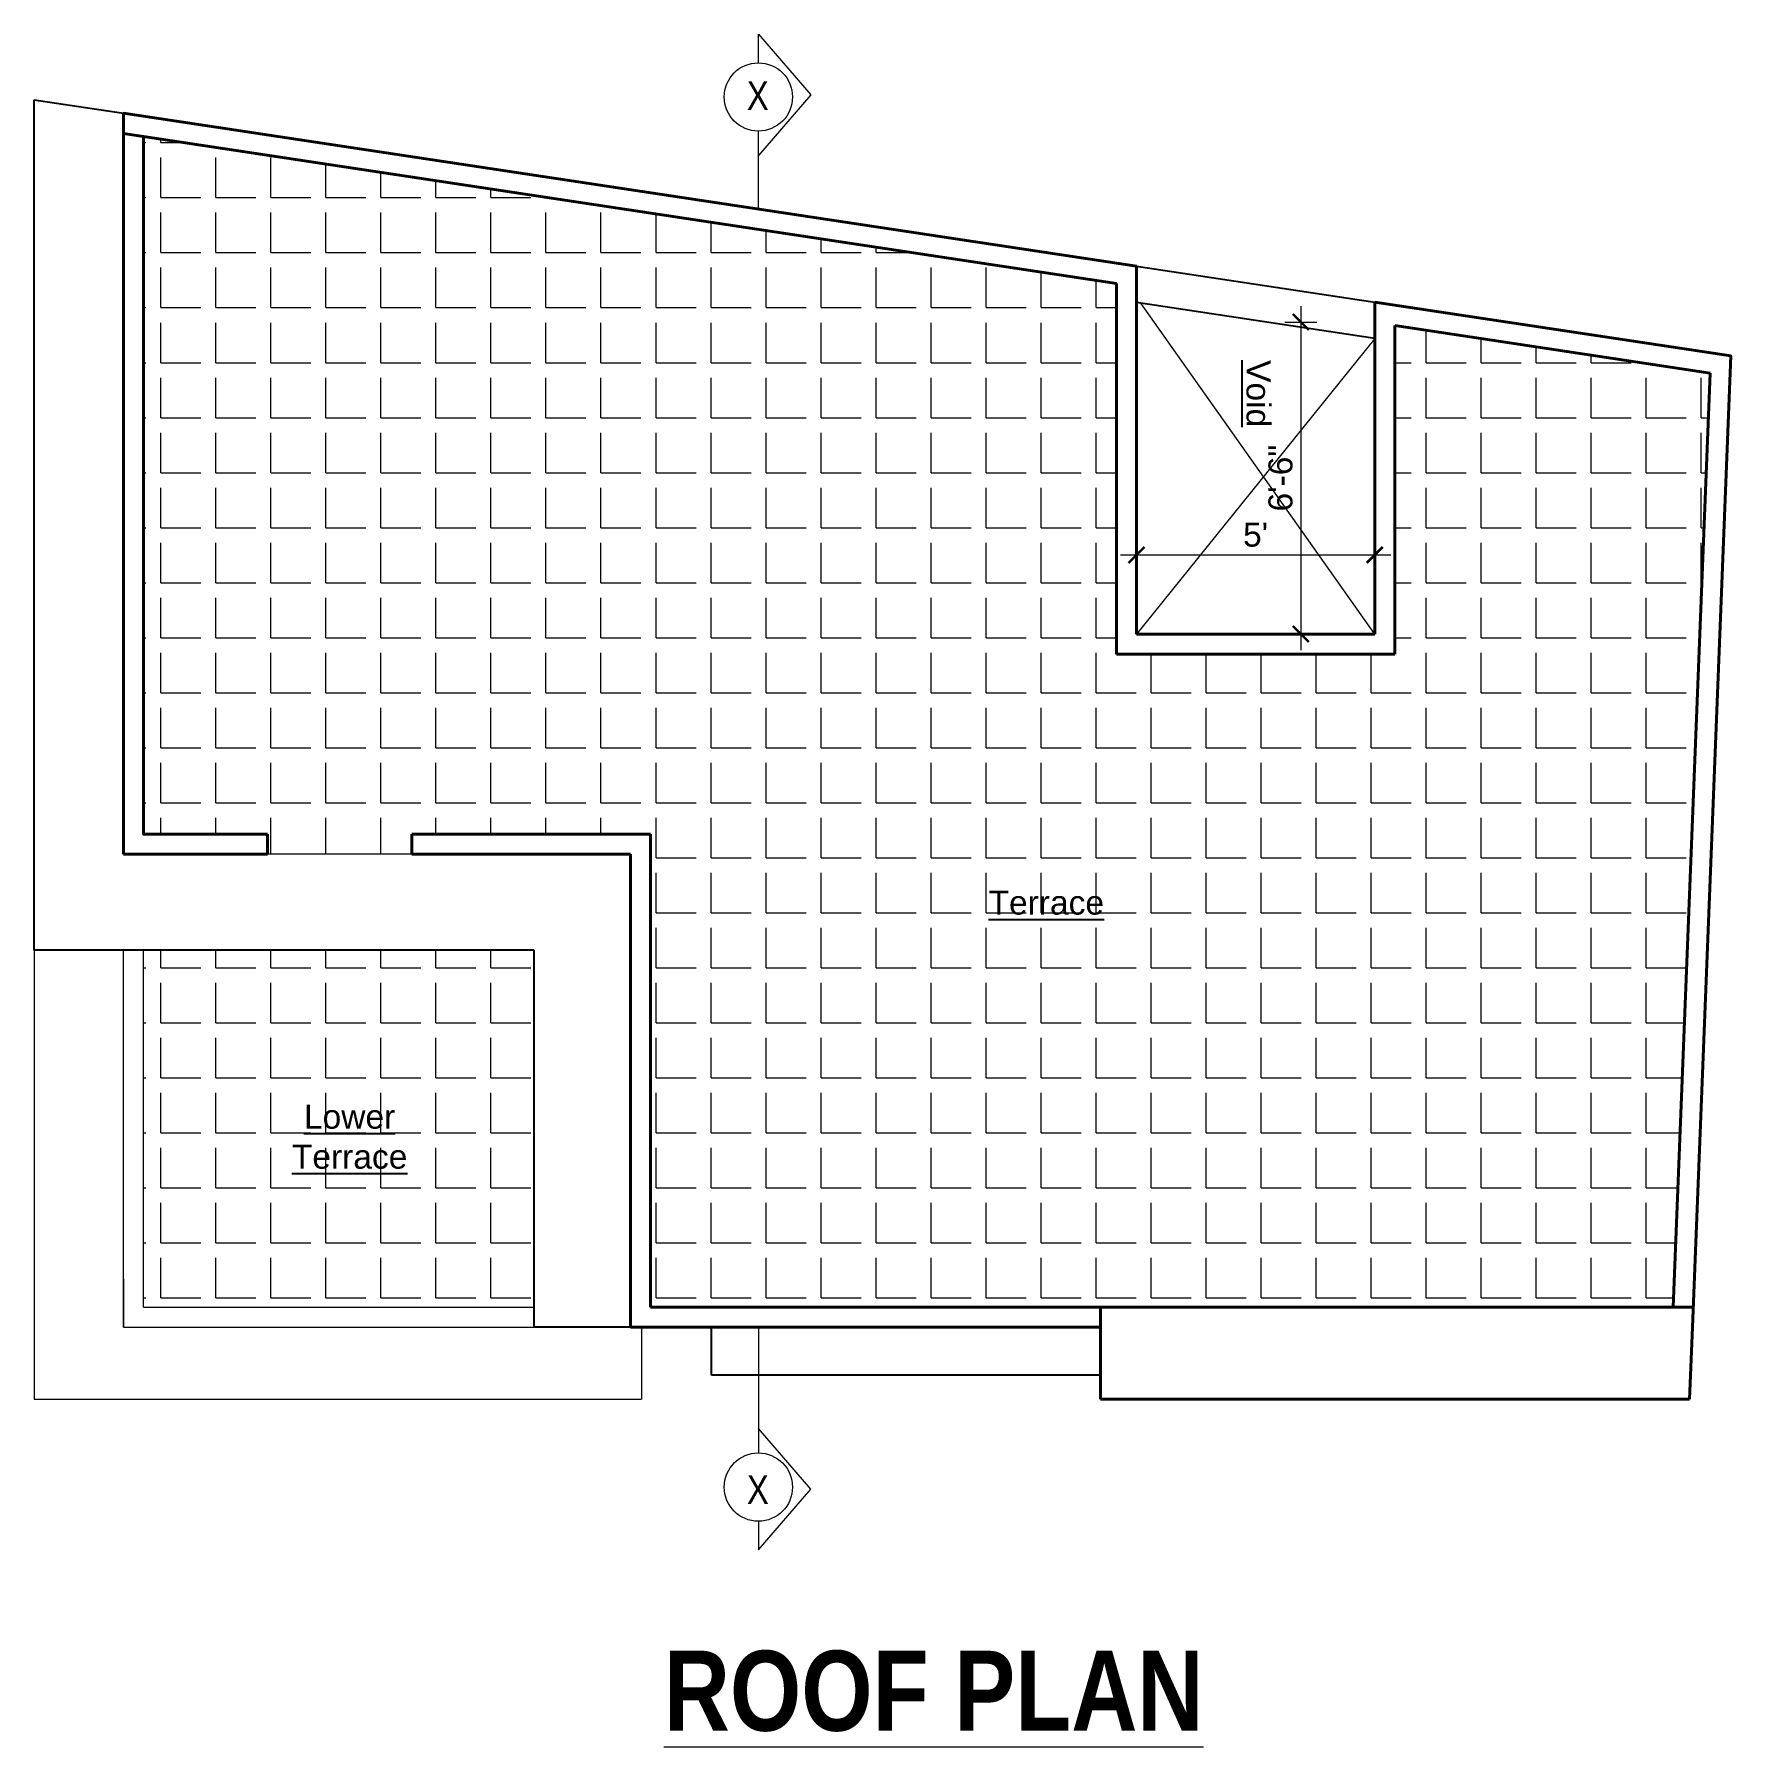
# Model space of a CAD drawing. Header units: inches. Extents: x 136316 to 155547, y -21384 to -17606.
# Drawn here: x 150108.9 to 150532.9, y -19861.6 to -19433.6 of the extents above; entities that cross this region are included whole.
import ezdxf

# ---------------------------------------------------------------- set-up
doc = ezdxf.new("R2010")
doc.units = ezdxf.units.IN
doc.header["$LTSCALE"] = 0.5
doc.header["$MEASUREMENT"] = 0
doc.header["$PDMODE"] = 66
for name, color, linetype, lineweight in [('DIM 1-100', 4, 'Continuous', 13), ('HACTH', 253, 'Continuous', 9), ('hatch', 9, 'Continuous', 5), ('PARAPET', 50, 'Continuous', 13), ('TEXT', 220, 'Continuous', 9), ('Text-100.w', 254, 'Continuous', 9), ('wall', 1, 'Continuous', 40), ('wall light', 6, 'Continuous', 25)]:
    doc.layers.add(name, color=color, linetype=linetype, lineweight=lineweight)
doc.styles.add('ARAIL', font='ARIALN.TTF')
doc.styles.add('arial', font='arial.ttf')
doc.styles.add('arial.', font='arial.ttf')
doc.styles.get("Standard").update_dxf_attribs({"font": 'arial.ttf'})
doc.dimstyles.new('1 by 96', dxfattribs={"dimtxt": 6, "dimasz": 4, "dimexe": 4, "dimexo": 4, "dimgap": 2, "dimtad": 1, "dimdec": 0, "dimzin": 0, "dimdsep": 46, "dimlunit": 4, "dimtxsty": 'Standard', "dimblk": 'ARCHTICK', "dimcen": 0, "dimdle": 4, "dimadec": 0, "dimazin": 0, "dimtfac": 1, "dimtdec": 0, "dimtix": 1, "dimtofl": 0, "dimtmove": 1, "dimatfit": 3, "dimldrblk": 'ARCHTICK', "dimfxl": 4, "dimfxlon": 1, "dimtolj": 1, "dimtzin": 0, "dimlwd": -1, "dimlwe": -1, "dimarcsym": 0})
pattern_1 = [(360, (3868.075, -31.918), (3e-15, 13.75), [10, -3.75]), (90, (3868.075, -31.918), (-13.75, 4e-15), [10, -3.75])]

msp = doc.modelspace()

# ---------------------------------------------------------------- texts
at = {"layer": 'TEXT', "char_height": 7.2, "style": 'ARAIL'}
for insert, attachment_point in [((150292.52, -19445.32), 3), ((150287.04, -19793.7), 1)]:
    msp.add_mtext_dynamic_manual_height_columns('X', width=125.4648, gutter_width=90, heights=[0], dxfattribs=dict(at, insert=insert, attachment_point=attachment_point))
at = {"layer": 'TEXT', "lineweight": -2, "insert": (150414.88, -19523.41), "char_height": 6, "width": 127.5059, "attachment_point": 5, "rotation": 270, "style": 'arial.'}
msp.add_mtext('{\\LVoid}', dxfattribs=at)
at = {"layer": 'TEXT', "lineweight": -2, "char_height": 6, "width": 127.5059, "attachment_point": 5, "style": 'arial.'}
for s, insert in [('{\\LTerrace}', (150361.88, -19650.64)), ('{\\LLower\\PTerrace}', (150187.76, -19709.14))]:
    msp.add_mtext(s, dxfattribs=dict(at, insert=insert))
at = {"layer": 'Text-100.w', "insert": (150333.73, -19837.57), "char_height": 20, "width": 569.1024, "attachment_point": 2, "style": 'arial'}
msp.add_mtext('\\A1;{\\fArial Narrow|b1|i0|c0|p34;\\LROOF PLAN}', dxfattribs=at)

# ---------------------------------------------------------------- blocks, each defined once
blk = doc.blocks.new('_ArchTick')
at = {"color": 0, "linetype": 'ByBlock', "const_width": 0.15}
blk.add_lwpolyline([(-0.5, -0.5), (0.5, 0.5)], dxfattribs=at)
blk = doc.blocks.new('*D17')
at = {"layer": 'Defpoints', "color": 0, "transparency": 16777216}
for p in [(150443.96, -19563.72), (150384.42, -19583.5), (150443.96, -19583.5)]:
    blk.add_point(p, dxfattribs=at)
at = {"layer": 'DIM 1-100', "color": 0, "transparency": 16777216}
for p, q in [((150384.42, -19567.72), (150384.42, -19559.72)), ((150443.96, -19567.72), (150443.96, -19559.72)), ((150380.42, -19563.72), (150447.96, -19563.72))]:
    blk.add_line(p, q, dxfattribs=at)
at = {"layer": 'DIM 1-100', "color": 0, "transparency": 16777216, "xscale": 4, "yscale": 4, "zscale": 4, "rotation": 180}
blk.add_blockref('_ArchTick', (150384.42, -19563.72), dxfattribs=at)
at = {"layer": 'DIM 1-100', "color": 0, "transparency": 16777216, "xscale": 4, "yscale": 4, "zscale": 4}
blk.add_blockref('_ArchTick', (150443.96, -19563.72), dxfattribs=at)
at = {"layer": 'DIM 1-100', "color": 0, "transparency": 16777216, "insert": (150414.19, -19558.67), "char_height": 6, "attachment_point": 5}
blk.add_mtext("\\A1;5'", dxfattribs=at)
blk = doc.blocks.new('*D18')
at = {"layer": 'Defpoints', "color": 0, "transparency": 16777216}
for p in [(150416.69, -19505.51), (150425.5, -19583.5), (150443.96, -19583.5)]:
    blk.add_point(p, dxfattribs=at)
at = {"layer": 'DIM 1-100', "color": 0, "transparency": 16777216}
for p, q in [((150425.5, -19501.51), (150425.5, -19587.5)), ((150421.5, -19505.51), (150429.5, -19505.51)), ((150429.5, -19583.5), (150421.5, -19583.5))]:
    blk.add_line(p, q, dxfattribs=at)
at = {"layer": 'DIM 1-100', "color": 0, "transparency": 16777216, "xscale": 4, "yscale": 4, "zscale": 4}
for p, rotation in [((150425.5, -19505.51), 90), ((150425.5, -19583.5), 270)]:
    blk.add_blockref('_ArchTick', p, dxfattribs=dict(at, rotation=rotation))
at = {"layer": 'DIM 1-100', "color": 0, "transparency": 16777216, "insert": (150420.44, -19544.51), "char_height": 6, "attachment_point": 5, "rotation": 90}
blk.add_mtext('\\A1;6\'-6"', dxfattribs=at)

# ---------------------------------------------------------------- dimensions: what is measured, and where the dimension line sits
at = {"layer": 'DIM 1-100'}
dim = msp.add_linear_dim(base=(150425.5, -19583.5), p1=(150416.69, -19505.51), p2=(150443.96, -19583.5), angle=90, dimstyle='1 by 96', dxfattribs=at)
dim.commit()
dim.dimension.update_dxf_attribs({"geometry": '*D18', "text_midpoint": (150420.44, -19544.51)})
dim = msp.add_linear_dim(base=(150443.96, -19563.72), p1=(150384.42, -19583.5), p2=(150443.96, -19583.5), dimstyle='1 by 96', dxfattribs=at)
dim.commit()
dim.dimension.update_dxf_attribs({"geometry": '*D17', "text_midpoint": (150414.19, -19558.67)})

# ---------------------------------------------------------------- hatches: boundary and pattern name
at = {"layer": 'HACTH'}
h = msp.add_hatch(dxfattribs=at)
h.set_pattern_fill('ANGLE', color=256, scale=50)
h.set_pattern_definition(pattern_1)
h.paths.add_polyline_path([(150379.42, -19495.84), (150136.27, -19459.13), (150136.27, -19633.5), (150167.27, -19633.5), (150167.27, -19638.5), (150203.27, -19638.5), (150203.27, -19633.5), (150262.92, -19633.5), (150262.92, -19751.73), (150518.57, -19751.73), (150527.78, -19518.24), (150448.96, -19506.34), (150448.96, -19588.5), (150443.96, -19588.5), (150379.42, -19588.5)])
h.paths.add_polyline_path([(150346.02, -19656.31), (150377.9, -19656.31), (150377.9, -19643.95), (150346.02, -19643.95)], flags=24)
at = {"layer": 'hatch'}
h = msp.add_hatch(dxfattribs=at)
h.set_pattern_fill('ANGLE', color=256, scale=50)
h.set_pattern_definition(pattern_1)
h.paths.add_polyline_path([(150233.92, -19662.49), (150136.27, -19662.49), (150136.27, -19751.73), (150233.92, -19751.73)])
h.paths.add_polyline_path([(150171.9, -19719.81), (150203.78, -19719.81), (150203.78, -19697.45), (150171.9, -19697.45)], flags=24)

# ---------------------------------------------------------------- linework, layer by layer
at = {"layer": 'HACTH'}
msp.add_line((150203.27, -19638.5), (150167.27, -19638.5), dxfattribs=at)
at = {"layer": 'HACTH', "ltscale": 100}
for p, q in [((150108.94, -19662.49), (150108.94, -19774.73)), ((150260.75, -19756.73), (150260.75, -19774.73)), ((150108.94, -19774.73), (150260.75, -19774.73))]:
    msp.add_line(p, q, dxfattribs=at)
at = {"layer": 'hatch'}
for p, q in [((150443.96, -19583.5), (150385.55, -19500.81)), ((150443.96, -19509.63), (150384.42, -19583.5))]:
    msp.add_line(p, q, dxfattribs=at)
at = {"layer": 'PARAPET'}
for p, q in [((150131.27, -19756.73), (150131.27, -19662.49)), ((150136.27, -19751.73), (150136.27, -19662.49)), ((150131.27, -19744.73), (150131.27, -19756.73)), ((150136.27, -19751.73), (150233.92, -19751.73)), ((150131.27, -19756.73), (150233.92, -19756.73))]:
    msp.add_line(p, q, dxfattribs=at)
at = {"layer": 'TEXT'}
for points in [[(150289.92, -19440.72), (150289.92, -19433.58), (150303, -19448.72), (150289.92, -19463.86)], [(150289.92, -19477.27), (150289.92, -19457.79)], [(150289.92, -19756.73), (150289.92, -19788.13)], [(150289.92, -19805.2), (150289.92, -19812.34), (150303, -19797.2), (150289.92, -19782.06)]]:
    msp.add_lwpolyline(points, dxfattribs=at)
for centre in [(150289.92, -19449.25), (150289.92, -19796.67)]:
    msp.add_circle(centre, 8.53, dxfattribs=at)
at = {"layer": 'wall'}
for p, q in [((150131.27, -19458.38), (150379.42, -19495.84)), ((150384.42, -19583.5), (150384.42, -19491.54)), ((150379.42, -19588.5), (150379.42, -19495.84)), ((150443.96, -19500.53), (150443.96, -19583.5)), ((150448.96, -19506.34), (150448.96, -19588.5)), ((150448.96, -19506.34), (150527.78, -19518.24)), ((150527.78, -19518.24), (150518.57, -19751.73)), ((150384.42, -19583.5), (150443.96, -19583.5)), ((150379.42, -19588.5), (150443.96, -19588.5)), ((150448.96, -19588.5), (150443.96, -19588.5)), ((150262.92, -19633.5), (150203.27, -19633.5)), ((150262.92, -19751.73), (150262.92, -19633.5)), ((150167.27, -19638.5), (150131.27, -19638.5)), ((150257.92, -19638.5), (150203.27, -19638.5)), ((150257.92, -19756.73), (150257.92, -19638.5)), ((150523.57, -19751.73), (150262.92, -19751.73)), ((150375.42, -19751.73), (150375.42, -19774.73)), ((150375.42, -19756.73), (150257.92, -19756.73)), ((150523.38, -19756.73), (150522.67, -19774.73)), ((150375.42, -19774.73), (150522.67, -19774.73))]:
    msp.add_line(p, q, dxfattribs=at)
for points in [[(150131.27, -19638.5), (150131.27, -19455.43), (150131.27, -19453.32), (150384.42, -19491.54)], [(150167.27, -19633.5), (150136.27, -19633.5), (150136.27, -19459.13), (150379.42, -19495.84)], [(150443.96, -19500.53), (150532.95, -19513.97), (150523.38, -19756.73)], [(150167.27, -19638.5), (150167.27, -19633.5)], [(150203.27, -19638.5), (150203.27, -19633.5)]]:
    msp.add_lwpolyline(points, dxfattribs=at)
at = {"layer": 'wall light', "ltscale": 100}
for p, q in [((150108.94, -19662.49), (150108.94, -19449.95)), ((150233.92, -19662.49), (150108.94, -19662.49)), ((150233.92, -19756.73), (150233.92, -19662.49)), ((150257.92, -19756.73), (150233.92, -19756.73)), ((150278.17, -19768.73), (150278.17, -19756.73)), ((150375.42, -19768.73), (150278.17, -19768.73))]:
    msp.add_line(p, q, dxfattribs=at)
at = {"layer": 'wall light'}
for p, q in [((150108.94, -19449.95), (150131.27, -19453.32)), ((150384.42, -19491.54), (150443.96, -19500.53))]:
    msp.add_line(p, q, dxfattribs=at)
msp.add_lwpolyline([(150443.96, -19509.63), (150384.42, -19500.64)], dxfattribs=at)

msp.set_redraw_order([(e.dxf.handle, doc.entitydb.next_handle()) for e in msp.query("TEXT MTEXT ATTDEF DIMENSION ARC_DIMENSION")])  # texts and dimensions are drawn at this point

doc.saveas('drawing.dxf')
